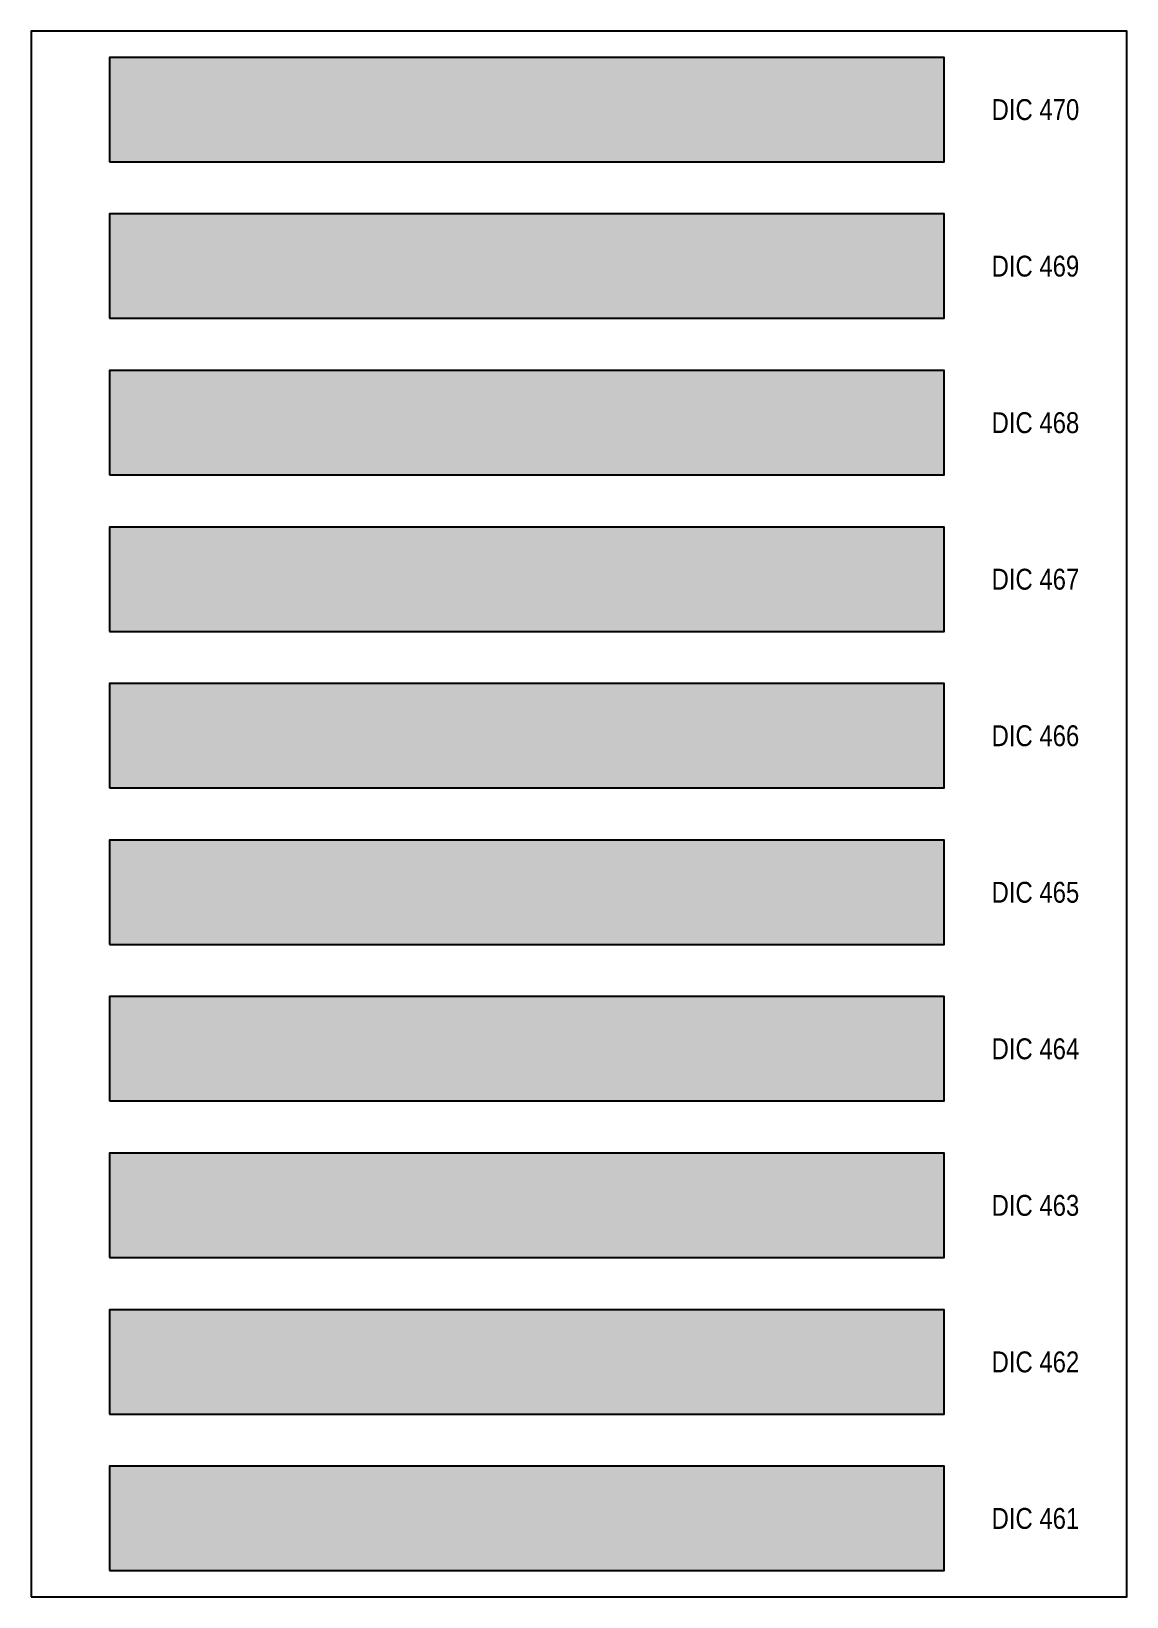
# Model space of a CAD drawing. Header units: millimetres. Extents: x -813692 to 807431, y 0 to 1813163.
# Drawn here: x 0 to 210, y 13800 to 14100 of the extents above; entities that cross this region are included whole.
import ezdxf
from ezdxf.enums import TextEntityAlignment as Align

# ---------------------------------------------------------------- set-up
doc = ezdxf.new("R2010")
doc.units = ezdxf.units.MM
doc.styles.get("Standard").update_dxf_attribs({"font": 'ARIALN.TTF'})

msp = doc.modelspace()

# ---------------------------------------------------------------- texts
at = {"layer": 'Defpoints', "color": 7, "ltscale": 100}
for s, p in [('DIC 470', (192.5, 14085)), ('DIC 469', (192.5, 14055)), ('DIC 468', (192.5, 14025)), ('DIC 467', (192.5, 13995)), ('DIC 466', (192.5, 13965)), ('DIC 465', (192.5, 13935)), ('DIC 464', (192.5, 13905)), ('DIC 463', (192.5, 13875)), ('DIC 462', (192.5, 13845)), ('DIC 461', (192.5, 13815))]:
    msp.add_text(s, height=4, dxfattribs=at).set_placement(p, align=Align.MIDDLE)

# ---------------------------------------------------------------- hatches: boundary and pattern name
at = {"layer": 'Defpoints', "ltscale": 100, "true_color": 0xd69293}
msp.add_hatch(color=233, dxfattribs=at).paths.add_polyline_path([(15, 14075), (175, 14075), (175, 14095), (15, 14095)])
at = {"layer": 'Defpoints', "ltscale": 100, "true_color": 0xcda495}
msp.add_hatch(color=253, dxfattribs=at).paths.add_polyline_path([(15, 14045), (175, 14045), (175, 14065), (15, 14065)])
at = {"layer": 'Defpoints', "ltscale": 100, "true_color": 0xe9b29b}
msp.add_hatch(color=31, dxfattribs=at).paths.add_polyline_path([(15, 14015), (175, 14015), (175, 14035), (15, 14035)])
at = {"layer": 'Defpoints', "ltscale": 100, "true_color": 0xbea493}
msp.add_hatch(color=253, dxfattribs=at).paths.add_polyline_path([(15, 13985), (175, 13985), (175, 14005), (15, 14005)])
at = {"layer": 'Defpoints', "ltscale": 100, "true_color": 0x5b4e65}
msp.add_hatch(color=251, dxfattribs=at).paths.add_polyline_path([(15, 13955), (175, 13955), (175, 13975), (15, 13975)])
at = {"layer": 'Defpoints', "ltscale": 100, "true_color": 0x564763}
msp.add_hatch(color=251, dxfattribs=at).paths.add_polyline_path([(15, 13925), (175, 13925), (175, 13945), (15, 13945)])
at = {"layer": 'Defpoints', "ltscale": 100, "true_color": 0x5c5867}
msp.add_hatch(color=251, dxfattribs=at).paths.add_polyline_path([(15, 13895), (175, 13895), (175, 13915), (15, 13915)])
at = {"layer": 'Defpoints', "ltscale": 100, "true_color": 0x5c4b71}
msp.add_hatch(color=197, dxfattribs=at).paths.add_polyline_path([(15, 13865), (175, 13865), (175, 13885), (15, 13885)])
at = {"layer": 'Defpoints', "ltscale": 100, "true_color": 0x705982}
msp.add_hatch(color=207, dxfattribs=at).paths.add_polyline_path([(15, 13835), (175, 13835), (175, 13855), (15, 13855)])
at = {"layer": 'Defpoints', "ltscale": 100, "true_color": 0x7a6f7d}
msp.add_hatch(color=8, dxfattribs=at).paths.add_polyline_path([(15, 13805), (175, 13805), (175, 13825), (15, 13825)])

# ---------------------------------------------------------------- linework, layer by layer
at = {"layer": 'Defpoints', "color": 7, "ltscale": 100}
msp.add_lwpolyline([(0, 13800), (210, 13800), (210, 14100), (0, 14100)], close=True, dxfattribs=at)
msp.add_lwpolyline([(0, 13800), (210, 13800), (210, 14100), (0, 14100)], close=True, dxfattribs=at)
at = {"layer": 'Defpoints', "color": 233, "ltscale": 100, "true_color": 0xd69293}
msp.add_lwpolyline([(15, 14075), (175, 14075), (175, 14095), (15, 14095)], close=True, dxfattribs=at)
at = {"layer": 'Defpoints', "color": 253, "ltscale": 100, "true_color": 0xcda495}
msp.add_lwpolyline([(15, 14045), (175, 14045), (175, 14065), (15, 14065)], close=True, dxfattribs=at)
at = {"layer": 'Defpoints', "color": 31, "ltscale": 100, "true_color": 0xe9b29b}
msp.add_lwpolyline([(15, 14015), (175, 14015), (175, 14035), (15, 14035)], close=True, dxfattribs=at)
at = {"layer": 'Defpoints', "color": 253, "ltscale": 100, "true_color": 0xbea493}
msp.add_lwpolyline([(15, 13985), (175, 13985), (175, 14005), (15, 14005)], close=True, dxfattribs=at)
at = {"layer": 'Defpoints', "color": 251, "ltscale": 100, "true_color": 0x5b4e65}
msp.add_lwpolyline([(15, 13955), (175, 13955), (175, 13975), (15, 13975)], close=True, dxfattribs=at)
at = {"layer": 'Defpoints', "color": 251, "ltscale": 100, "true_color": 0x564763}
msp.add_lwpolyline([(15, 13925), (175, 13925), (175, 13945), (15, 13945)], close=True, dxfattribs=at)
at = {"layer": 'Defpoints', "color": 251, "ltscale": 100, "true_color": 0x5c5867}
msp.add_lwpolyline([(15, 13895), (175, 13895), (175, 13915), (15, 13915)], close=True, dxfattribs=at)
at = {"layer": 'Defpoints', "color": 197, "ltscale": 100, "true_color": 0x5c4b71}
msp.add_lwpolyline([(15, 13865), (175, 13865), (175, 13885), (15, 13885)], close=True, dxfattribs=at)
at = {"layer": 'Defpoints', "color": 207, "ltscale": 100, "true_color": 0x705982}
msp.add_lwpolyline([(15, 13835), (175, 13835), (175, 13855), (15, 13855)], close=True, dxfattribs=at)
at = {"layer": 'Defpoints', "color": 8, "ltscale": 100, "true_color": 0x7a6f7d}
msp.add_lwpolyline([(15, 13805), (175, 13805), (175, 13825), (15, 13825)], close=True, dxfattribs=at)

msp.set_redraw_order([(e.dxf.handle, doc.entitydb.next_handle()) for e in msp.query("TEXT MTEXT ATTDEF DIMENSION ARC_DIMENSION")])  # texts and dimensions are drawn at this point

doc.saveas('drawing.dxf')
